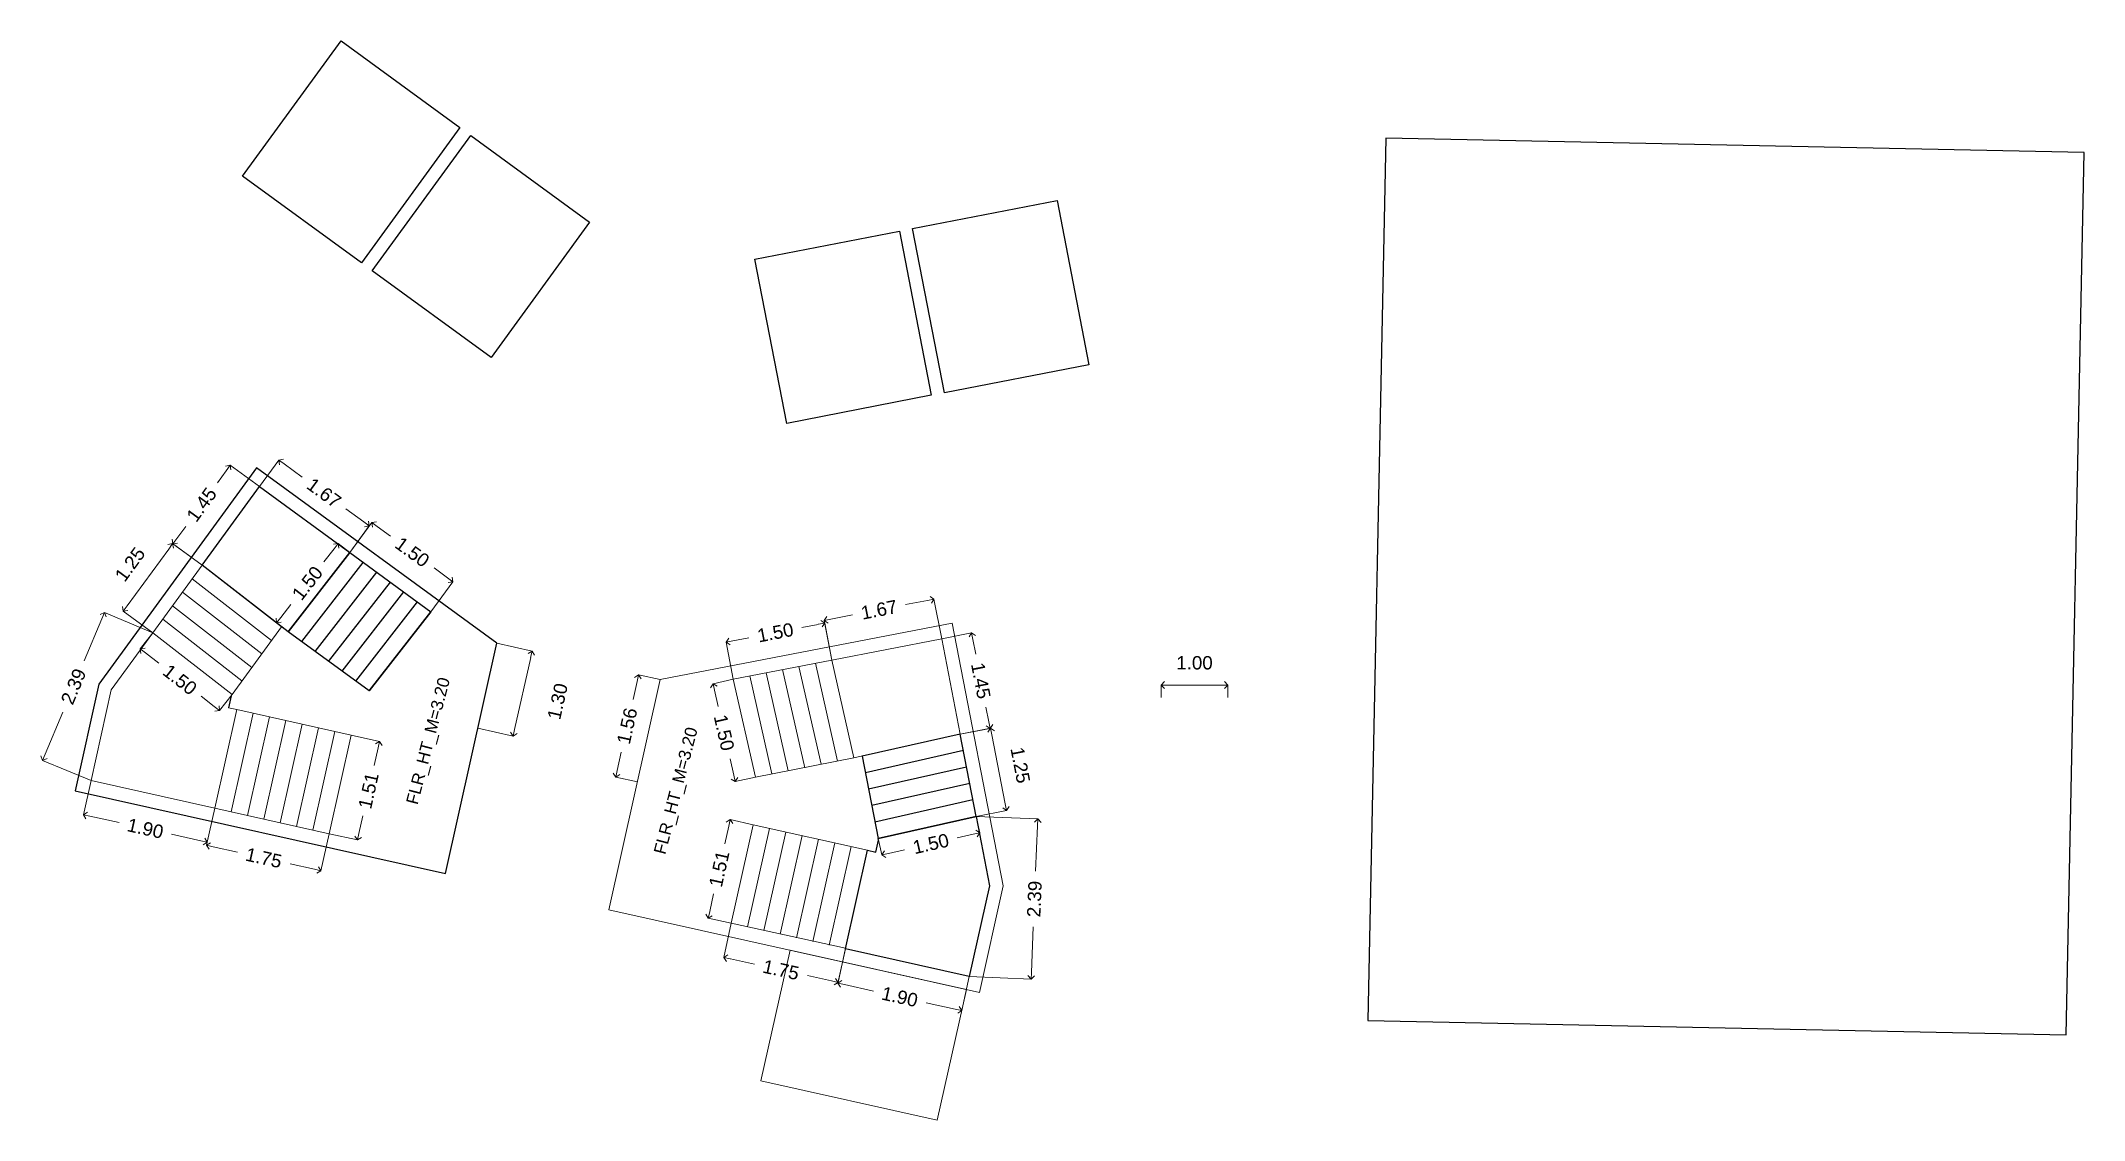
# Model space of a CAD drawing. Header units: metres. Extents: x 0 to 2611, y 0 to 3637.
# Drawn here: x 2303.03 to 2333.57, y 3321.41 to 3337.53 of the extents above; entities that cross this region are included whole.
import ezdxf

# ---------------------------------------------------------------- set-up
doc = ezdxf.new("R2010")
doc.units = ezdxf.units.M
doc.header["$LTSCALE"] = 0.1
doc.linetypes.add('CONTINULUS', pattern=[0])
for name, color, linetype, lineweight in [('BLK_1_FLR_1_EXIT_WIDTH_DOOR', 7, 'Continuous', 0), ('BLK_1_FLR_1_LIFT_5', 1, 'Continuous', 0), ('BLK_1_FLR_1_STAIR_1_FLIGHT_1', 7, 'Continuous', 0), ('BLK_1_FLR_1_STAIR_1_FLIGHT_2', 7, 'Continuous', 0), ('BLK_1_FLR_1_STAIR_1_LANDING_1', 7, 'Continuous', 0), ('BLK_1_FLR_1_STAIR_2', 7, 'Continuous', 0), ('BLK_1_FLR_1_STAIR_2_FLIGHT_2', 7, 'Continuous', 0), ('BLK_1_FLR_1_STAIR_2_LANDING_1', 7, 'Continuous', 0), ('PLAN', 7, 'Continuous', 40)]:
    doc.layers.add(name, color=color, linetype=linetype, lineweight=lineweight)
for name, color, linetype in [('BLK_1_FLR_1_EXIT_WIDTH_STAIR', 7, 'Continuous'), ('BLK_1_FLR_1_LIFT_1', 1, 'Continuous'), ('BLK_1_FLR_1_LIFT_2', 1, 'Continuous'), ('BLK_1_FLR_1_LIFT_3', 1, 'Continuous'), ('BLK_1_FLR_1_LIFT_4', 1, 'Continuous'), ('BLK_1_FLR_1_STAIR_1', 7, 'Continuous'), ('BLK_1_FLR_1_STAIR_1_FLIGHT_3', 7, 'Continuous'), ('BLK_1_FLR_1_STAIR_1_LANDING_2', 7, 'Continuous'), ('BLK_1_FLR_1_STAIR_2_FLIGHT_3', 7, 'Continuous'), ('BLK_1_FLR_1_STAIR_2_LANDING_2', 7, 'Continuous'), ('BLK_1_FLR_1_UNITFA', 7, 'Continuous'), ('Stairs', 218, 'Continuous')]:
    doc.layers.add(name, color=color, linetype=linetype)
doc.layers.add('BLK_1_FLR_1_STAIR_2_FLIGHT_1', color=7, linetype='Continuous', lineweight=0, true_color=0xffffff)
doc.styles.add('Arial', font='arial.ttf', dxfattribs={"height": 0.2})
doc.styles.get("Standard").update_dxf_attribs({"font": 'arial.ttf'})
doc.dimstyles.new('Standard$0', dxfattribs={"dimtxt": 0.2, "dimasz": 0.1, "dimexe": 0, "dimexo": 0, "dimgap": 0.1525, "dimtad": 0, "dimzin": 3, "dimdsep": 46, "dimtxsty": 'Arial', "dimblk": 'OPEN90', "dimcen": 0.09, "dimclrd": 8, "dimclre": 8, "dimclrt": 7, "dimadec": 0, "dimazin": 0, "dimtfac": 1, "dimtofl": 0, "dimtmove": 2, "dimatfit": 2, "dimfxl": 1, "dimtolj": 1, "dimtzin": 0, "dimlwd": 9, "dimlwe": 9, "dimarcsym": 0})

msp = doc.modelspace()

# ---------------------------------------------------------------- texts
at = {"layer": 'BLK_1_FLR_1_STAIR_1', "insert": (2308.484, 3326.155, -0.081), "char_height": 0.18103, "width": 1.93651, "attachment_point": 1, "rotation": 75.5092}
msp.add_mtext('FLR_HT_M=3.20', dxfattribs=at)
at = {"layer": 'BLK_1_FLR_1_STAIR_2', "insert": (2312.186, 3325.411, -0.081), "char_height": 0.18103, "width": 1.93651, "attachment_point": 1, "rotation": 75.5092}
msp.add_mtext('FLR_HT_M=3.20', dxfattribs=at)

# ---------------------------------------------------------------- blocks, each defined once
blk = doc.blocks.new('_Open90')
at = {"layer": 'PLAN', "color": 0, "lineweight": -2}
for p, q in [((0, 0), (-1, 0)), ((-0.5, 0.5), (0, 0)), ((0, 0), (-0.5, -0.5))]:
    blk.add_line(p, q, dxfattribs=at)
blk = doc.blocks.new('*D176')
at = {"layer": 'BLK_1_FLR_1_STAIR_1_FLIGHT_1', "color": 8, "lineweight": 9, "transparency": 16777216}
for p, q in [((2305.63, 3326.068), (2305.507, 3325.515)), ((2307.338, 3325.687), (2307.215, 3325.134)), ((2305.604, 3325.493), (2305.967, 3325.413)), ((2307.117, 3325.156), (2306.754, 3325.237))]:
    blk.add_line(p, q, dxfattribs=at)
at = {"layer": 'Defpoints', "color": 0, "transparency": 16777216}
for p in [(2305.63, 3326.068, 0), (2307.338, 3325.687, 0), (2305.507, 3325.515)]:
    blk.add_point(p, dxfattribs=at)
at = {"layer": 'BLK_1_FLR_1_STAIR_1_FLIGHT_1', "color": 8, "lineweight": 9, "transparency": 16777216, "xscale": 0.1, "yscale": 0.1, "zscale": 0.1}
for p, rotation in [((2305.507, 3325.515), 167.4334809389149), ((2307.215, 3325.134), 347.433480938915)]:
    blk.add_blockref('_Open90', p, dxfattribs=dict(at, rotation=rotation))
at = {"layer": 'BLK_1_FLR_1_STAIR_1_FLIGHT_1', "color": 7, "transparency": 16777216, "insert": (2306.361, 3325.325), "char_height": 0.2, "attachment_point": 5, "rotation": 347.4335, "style": 'Arial'}
blk.add_mtext('\\A1;1.75', dxfattribs=at)
blk = doc.blocks.new('*D177')
at = {"layer": 'BLK_1_FLR_1_STAIR_1_FLIGHT_1', "color": 8, "lineweight": 9, "transparency": 16777216}
for p, q in [((2307.666, 3327.16), (2308.091, 3327.066)), ((2308.069, 3326.968), (2308.01, 3326.704)), ((2307.784, 3325.69), (2307.843, 3325.955)), ((2307.338, 3325.687), (2307.762, 3325.593))]:
    blk.add_line(p, q, dxfattribs=at)
at = {"layer": 'Defpoints', "color": 0, "transparency": 16777216}
for p in [(2307.666, 3327.16, 0), (2307.338, 3325.687, 0), (2307.762, 3325.593)]:
    blk.add_point(p, dxfattribs=at)
at = {"layer": 'BLK_1_FLR_1_STAIR_1_FLIGHT_1', "color": 8, "lineweight": 9, "transparency": 16777216, "xscale": 0.1, "yscale": 0.1, "zscale": 0.1}
for p, rotation in [((2308.091, 3327.066), 77.433480938927), ((2307.762, 3325.593), 257.433480938927)]:
    blk.add_blockref('_Open90', p, dxfattribs=dict(at, rotation=rotation))
at = {"layer": 'BLK_1_FLR_1_STAIR_1_FLIGHT_1', "color": 7, "transparency": 16777216, "insert": (2307.927, 3326.329), "char_height": 0.2, "attachment_point": 5, "rotation": 77.4335, "style": 'Arial'}
blk.add_mtext('\\A1;1.51', dxfattribs=at)
blk = doc.blocks.new('*D178')
at = {"layer": 'BLK_1_FLR_1_STAIR_1_FLIGHT_2', "color": 8, "lineweight": 9, "transparency": 16777216}
for p, q in [((2304.94, 3329.941), (2304.32, 3329.093)), ((2305.44, 3329.699), (2304.999, 3330.022)), ((2304.702, 3328.689), (2304.261, 3329.012))]:
    blk.add_line(p, q, dxfattribs=at)
at = {"layer": 'Defpoints', "color": 0, "transparency": 16777216}
for p in [(2305.44, 3329.699, 0), (2304.261, 3329.012), (2304.702, 3328.689, 0)]:
    blk.add_point(p, dxfattribs=at)
at = {"layer": 'BLK_1_FLR_1_STAIR_1_FLIGHT_2', "color": 8, "lineweight": 9, "transparency": 16777216, "xscale": 0.1, "yscale": 0.1, "zscale": 0.1}
for p, rotation in [((2304.999, 3330.022), 53.83986176624695), ((2304.261, 3329.012), 233.839861766247)]:
    blk.add_blockref('_Open90', p, dxfattribs=dict(at, rotation=rotation))
at = {"layer": 'BLK_1_FLR_1_STAIR_1_FLIGHT_2', "color": 7, "transparency": 16777216, "insert": (2304.363, 3329.712), "char_height": 0.2, "attachment_point": 5, "rotation": 53.8399, "style": 'Arial'}
blk.add_mtext('\\A1;1.25', dxfattribs=at)
blk = doc.blocks.new('*D179')
at = {"layer": 'BLK_1_FLR_1_STAIR_1_FLIGHT_2', "color": 8, "lineweight": 9, "transparency": 16777216}
for p, q in [((2304.702, 3328.689), (2304.516, 3328.449)), ((2304.595, 3328.388), (2304.791, 3328.236)), ((2305.622, 3327.589), (2305.426, 3327.741)), ((2305.887, 3327.767), (2305.701, 3327.528))]:
    blk.add_line(p, q, dxfattribs=at)
at = {"layer": 'Defpoints', "color": 0, "transparency": 16777216}
for p in [(2304.702, 3328.689, 0), (2304.516, 3328.449), (2305.887, 3327.767, 0)]:
    blk.add_point(p, dxfattribs=at)
at = {"layer": 'BLK_1_FLR_1_STAIR_1_FLIGHT_2', "color": 8, "lineweight": 9, "transparency": 16777216, "xscale": 0.1, "yscale": 0.1, "zscale": 0.1}
for p, rotation in [((2304.516, 3328.449), 142.1209334494961), ((2305.701, 3327.528), 322.1209334494961)]:
    blk.add_blockref('_Open90', p, dxfattribs=dict(at, rotation=rotation))
at = {"layer": 'BLK_1_FLR_1_STAIR_1_FLIGHT_2', "color": 7, "transparency": 16777216, "insert": (2305.108, 3327.988), "char_height": 0.2, "attachment_point": 5, "rotation": 322.1209, "style": 'Arial'}
blk.add_mtext('\\A1;1.50', dxfattribs=at)
blk = doc.blocks.new('*D180')
at = {"layer": 'BLK_1_FLR_1_STAIR_1_FLIGHT_3', "color": 8, "lineweight": 9, "transparency": 16777216}
for p, q in [((2307.413, 3329.944), (2307.261, 3329.748)), ((2307.647, 3329.888), (2307.474, 3330.023)), ((2306.614, 3328.917), (2306.766, 3329.113)), ((2306.726, 3328.704), (2306.553, 3328.838))]:
    blk.add_line(p, q, dxfattribs=at)
at = {"layer": 'Defpoints', "color": 0, "transparency": 16777216}
for p in [(2307.647, 3329.888, 0), (2306.553, 3328.838), (2306.726, 3328.704, 0)]:
    blk.add_point(p, dxfattribs=at)
at = {"layer": 'BLK_1_FLR_1_STAIR_1_FLIGHT_3', "color": 8, "lineweight": 9, "transparency": 16777216, "xscale": 0.1, "yscale": 0.1, "zscale": 0.1}
for p, rotation in [((2307.474, 3330.023), 52.12093344952986), ((2306.553, 3328.838), 232.1209334495299)]:
    blk.add_blockref('_Open90', p, dxfattribs=dict(at, rotation=rotation))
at = {"layer": 'BLK_1_FLR_1_STAIR_1_FLIGHT_3', "color": 7, "transparency": 16777216, "insert": (2307.014, 3329.431), "char_height": 0.2, "attachment_point": 5, "rotation": 52.1209, "style": 'Arial'}
blk.add_mtext('\\A1;1.50', dxfattribs=at)
blk = doc.blocks.new('*D181')
at = {"layer": 'BLK_1_FLR_1_STAIR_1_FLIGHT_3', "color": 8, "lineweight": 9, "transparency": 16777216}
for p, q in [((2307.647, 3329.888), (2307.975, 3330.337)), ((2308.055, 3330.278), (2308.256, 3330.132)), ((2309.106, 3329.512), (2308.906, 3329.658)), ((2308.86, 3329.004), (2309.187, 3329.453))]:
    blk.add_line(p, q, dxfattribs=at)
at = {"layer": 'Defpoints', "color": 0, "transparency": 16777216}
for p in [(2307.975, 3330.337), (2307.647, 3329.888, 0), (2308.86, 3329.004, 0)]:
    blk.add_point(p, dxfattribs=at)
at = {"layer": 'BLK_1_FLR_1_STAIR_1_FLIGHT_3', "color": 8, "lineweight": 9, "transparency": 16777216, "xscale": 0.1, "yscale": 0.1, "zscale": 0.1}
for p, rotation in [((2307.975, 3330.337), 143.8989487530134), ((2309.187, 3329.453), 323.8989487530135)]:
    blk.add_blockref('_Open90', p, dxfattribs=dict(at, rotation=rotation))
at = {"layer": 'BLK_1_FLR_1_STAIR_1_FLIGHT_3', "color": 7, "transparency": 16777216, "insert": (2308.581, 3329.895), "char_height": 0.2, "attachment_point": 5, "rotation": 323.8989, "style": 'Arial'}
blk.add_mtext('\\A1;1.50', dxfattribs=at)
blk = doc.blocks.new('*D182')
at = {"layer": 'BLK_1_FLR_1_STAIR_1_LANDING_1', "color": 8, "lineweight": 9, "transparency": 16777216}
for p, q in [((2303.779, 3326.481), (2303.665, 3325.971)), ((2303.763, 3325.95), (2304.198, 3325.853)), ((2305.63, 3326.068), (2305.516, 3325.559)), ((2305.419, 3325.581), (2304.984, 3325.678))]:
    blk.add_line(p, q, dxfattribs=at)
at = {"layer": 'Defpoints', "color": 0, "transparency": 16777216}
for p in [(2303.779, 3326.481, 0), (2303.665, 3325.971), (2305.63, 3326.068, 0)]:
    blk.add_point(p, dxfattribs=at)
at = {"layer": 'BLK_1_FLR_1_STAIR_1_LANDING_1', "color": 8, "lineweight": 9, "transparency": 16777216, "xscale": 0.1, "yscale": 0.1, "zscale": 0.1}
for p, rotation in [((2303.665, 3325.971), 167.4334809388896), ((2305.516, 3325.559), 347.4334809388896)]:
    blk.add_blockref('_Open90', p, dxfattribs=dict(at, rotation=rotation))
at = {"layer": 'BLK_1_FLR_1_STAIR_1_LANDING_1', "color": 7, "transparency": 16777216, "insert": (2304.591, 3325.765), "char_height": 0.2, "attachment_point": 5, "rotation": 347.4335, "style": 'Arial'}
blk.add_mtext('\\A1;1.90', dxfattribs=at)
blk = doc.blocks.new('*D183')
at = {"layer": 'BLK_1_FLR_1_STAIR_1_LANDING_1', "color": 8, "lineweight": 9, "transparency": 16777216}
for p, q in [((2304.702, 3328.689), (2303.98, 3328.991)), ((2303.941, 3328.899), (2303.678, 3328.269)), ((2303.095, 3326.875), (2303.358, 3327.505)), ((2303.779, 3326.481), (2303.056, 3326.783))]:
    blk.add_line(p, q, dxfattribs=at)
at = {"layer": 'Defpoints', "color": 0, "transparency": 16777216}
for p in [(2303.98, 3328.991), (2304.702, 3328.689), (2303.779, 3326.481, 0)]:
    blk.add_point(p, dxfattribs=at)
at = {"layer": 'BLK_1_FLR_1_STAIR_1_LANDING_1', "color": 8, "lineweight": 9, "transparency": 16777216, "xscale": 0.1, "yscale": 0.1, "zscale": 0.1}
for p, rotation in [((2303.98, 3328.991), 67.30747898025356), ((2303.056, 3326.783), 247.3074789802536)]:
    blk.add_blockref('_Open90', p, dxfattribs=dict(at, rotation=rotation))
at = {"layer": 'BLK_1_FLR_1_STAIR_1_LANDING_1', "color": 7, "transparency": 16777216, "insert": (2303.518, 3327.887), "char_height": 0.2, "attachment_point": 5, "rotation": 67.3075, "style": 'Arial'}
blk.add_mtext('\\A1;2.39', dxfattribs=at)
blk = doc.blocks.new('*D184')
at = {"layer": 'BLK_1_FLR_1_STAIR_1_LANDING_2', "color": 8, "lineweight": 9, "transparency": 16777216}
for p, q in [((2305.801, 3331.111), (2305.669, 3330.931)), ((2306.296, 3330.874), (2305.859, 3331.192)), ((2305.063, 3330.098), (2305.194, 3330.278)), ((2305.44, 3329.699), (2305.004, 3330.017))]:
    blk.add_line(p, q, dxfattribs=at)
at = {"layer": 'Defpoints', "color": 0, "transparency": 16777216}
for p in [(2306.296, 3330.874, 0), (2305.004, 3330.017), (2305.44, 3329.699, 0)]:
    blk.add_point(p, dxfattribs=at)
at = {"layer": 'BLK_1_FLR_1_STAIR_1_LANDING_2', "color": 8, "lineweight": 9, "transparency": 16777216, "xscale": 0.1, "yscale": 0.1, "zscale": 0.1}
for p, rotation in [((2305.859, 3331.192), 53.93110728678209), ((2305.004, 3330.017), 233.9311072867821)]:
    blk.add_blockref('_Open90', p, dxfattribs=dict(at, rotation=rotation))
at = {"layer": 'BLK_1_FLR_1_STAIR_1_LANDING_2', "color": 7, "transparency": 16777216, "insert": (2305.432, 3330.604), "char_height": 0.2, "attachment_point": 5, "rotation": 53.9311, "style": 'Arial'}
blk.add_mtext('\\A1;1.45', dxfattribs=at)
blk = doc.blocks.new('*D185')
at = {"layer": 'BLK_1_FLR_1_STAIR_1_LANDING_2', "color": 8, "lineweight": 9, "transparency": 16777216}
for p, q in [((2306.296, 3330.874), (2306.586, 3331.271)), ((2306.667, 3331.212), (2306.936, 3331.016)), ((2307.856, 3330.345), (2307.587, 3330.541)), ((2307.647, 3329.888), (2307.937, 3330.286))]:
    blk.add_line(p, q, dxfattribs=at)
at = {"layer": 'Defpoints', "color": 0, "transparency": 16777216}
for p in [(2306.586, 3331.271), (2306.296, 3330.874, 0), (2307.647, 3329.888, 0)]:
    blk.add_point(p, dxfattribs=at)
at = {"layer": 'BLK_1_FLR_1_STAIR_1_LANDING_2', "color": 8, "lineweight": 9, "transparency": 16777216, "xscale": 0.1, "yscale": 0.1, "zscale": 0.1}
for p, rotation in [((2306.586, 3331.271), 143.8989487529582), ((2307.937, 3330.286), 323.8989487529583)]:
    blk.add_blockref('_Open90', p, dxfattribs=dict(at, rotation=rotation))
at = {"layer": 'BLK_1_FLR_1_STAIR_1_LANDING_2', "color": 7, "transparency": 16777216, "insert": (2307.261, 3330.779), "char_height": 0.2, "attachment_point": 5, "rotation": 323.8989, "style": 'Arial'}
blk.add_mtext('\\A1;1.67', dxfattribs=at)
blk = doc.blocks.new('*D186')
at = {"layer": 'BLK_1_FLR_1_STAIR_2_FLIGHT_2', "color": 8, "lineweight": 9, "transparency": 16777216}
for p, q in [((2314.647, 3328.815), (2314.403, 3328.768)), ((2314.852, 3328.282), (2314.745, 3328.835)), ((2313.379, 3327.997), (2313.272, 3328.549)), ((2313.37, 3328.568), (2313.613, 3328.615))]:
    blk.add_line(p, q, dxfattribs=at)
at = {"layer": 'Defpoints', "color": 0, "transparency": 16777216}
for p in [(2313.272, 3328.549), (2314.852, 3328.282, 0), (2313.379, 3327.997, 0)]:
    blk.add_point(p, dxfattribs=at)
at = {"layer": 'BLK_1_FLR_1_STAIR_2_FLIGHT_2', "color": 8, "lineweight": 9, "transparency": 16777216, "xscale": 0.1, "yscale": 0.1, "zscale": 0.1}
for p, rotation in [((2314.745, 3328.835), 10.96801312478629), ((2313.272, 3328.549), 190.9680131247863)]:
    blk.add_blockref('_Open90', p, dxfattribs=dict(at, rotation=rotation))
at = {"layer": 'BLK_1_FLR_1_STAIR_2_FLIGHT_2', "color": 7, "transparency": 16777216, "insert": (2314.008, 3328.692), "char_height": 0.2, "attachment_point": 5, "rotation": 10.968, "style": 'Arial'}
blk.add_mtext('\\A1;1.50', dxfattribs=at)
blk = doc.blocks.new('*D137')
at = {"layer": 'BLK_1_FLR_1_STAIR_2_FLIGHT_2', "color": 8, "lineweight": 9, "transparency": 16777216}
for p, q in [((2313.379, 3327.997), (2313.076, 3327.928)), ((2313.098, 3327.831), (2313.153, 3327.589)), ((2313.385, 3326.562), (2313.33, 3326.804)), ((2313.71, 3326.533), (2313.407, 3326.465))]:
    blk.add_line(p, q, dxfattribs=at)
at = {"layer": 'Defpoints', "color": 0, "transparency": 16777216}
for p in [(2313.379, 3327.997, 0), (2313.71, 3326.533, 0), (2313.407, 3326.465)]:
    blk.add_point(p, dxfattribs=at)
at = {"layer": 'BLK_1_FLR_1_STAIR_2_FLIGHT_2', "color": 8, "lineweight": 9, "transparency": 16777216, "xscale": 0.1, "yscale": 0.1, "zscale": 0.1}
for p, rotation in [((2313.076, 3327.928), 102.74602842825), ((2313.407, 3326.465), 282.7460284282501)]:
    blk.add_blockref('_Open90', p, dxfattribs=dict(at, rotation=rotation))
at = {"layer": 'BLK_1_FLR_1_STAIR_2_FLIGHT_2', "color": 7, "transparency": 16777216, "insert": (2313.241, 3327.197), "char_height": 0.2, "attachment_point": 5, "rotation": 282.746, "style": 'Arial'}
blk.add_mtext('\\A1;1.50', dxfattribs=at)
blk = doc.blocks.new('*D138')
at = {"layer": 'BLK_1_FLR_1_STAIR_2_FLIGHT_1', "color": 8, "lineweight": 9, "transparency": 16777216}
for p, q in [((2313.348, 3324.348), (2313.237, 3323.837)), ((2313.335, 3323.816), (2313.698, 3323.737)), ((2315.058, 3323.976), (2314.947, 3323.466)), ((2314.849, 3323.487), (2314.486, 3323.566))]:
    blk.add_line(p, q, dxfattribs=at)
at = {"layer": 'Defpoints', "color": 0, "transparency": 16777216}
for p in [(2313.348, 3324.348, 0), (2313.237, 3323.837), (2315.058, 3323.976, 0)]:
    blk.add_point(p, dxfattribs=at)
at = {"layer": 'BLK_1_FLR_1_STAIR_2_FLIGHT_1', "color": 8, "lineweight": 9, "transparency": 16777216, "xscale": 0.1, "yscale": 0.1, "zscale": 0.1}
for p, rotation in [((2313.237, 3323.837), 167.739522295096), ((2314.947, 3323.466), 347.7395222950962)]:
    blk.add_blockref('_Open90', p, dxfattribs=dict(at, rotation=rotation))
at = {"layer": 'BLK_1_FLR_1_STAIR_2_FLIGHT_1', "color": 7, "transparency": 16777216, "insert": (2314.092, 3323.652), "char_height": 0.2, "attachment_point": 5, "rotation": 347.7395, "style": 'Arial'}
blk.add_mtext('\\A1;1.75', dxfattribs=at)
blk = doc.blocks.new('*D139')
at = {"layer": 'BLK_1_FLR_1_STAIR_2_FLIGHT_1', "color": 8, "lineweight": 9, "transparency": 16777216}
for p, q in [((2313.676, 3325.821), (2313.333, 3325.897)), ((2313.311, 3325.8), (2313.252, 3325.535)), ((2313.026, 3324.522), (2313.085, 3324.786)), ((2313.348, 3324.348), (2313.005, 3324.424))]:
    blk.add_line(p, q, dxfattribs=at)
at = {"layer": 'Defpoints', "color": 0, "transparency": 16777216}
for p in [(2313.676, 3325.821, 0), (2313.005, 3324.424), (2313.348, 3324.348, 0)]:
    blk.add_point(p, dxfattribs=at)
at = {"layer": 'BLK_1_FLR_1_STAIR_2_FLIGHT_1', "color": 8, "lineweight": 9, "transparency": 16777216, "xscale": 0.1, "yscale": 0.1, "zscale": 0.1}
for p, rotation in [((2313.333, 3325.897), 77.43348093890452), ((2313.005, 3324.424), 257.4334809389045)]:
    blk.add_blockref('_Open90', p, dxfattribs=dict(at, rotation=rotation))
at = {"layer": 'BLK_1_FLR_1_STAIR_2_FLIGHT_1', "color": 7, "transparency": 16777216, "insert": (2313.169, 3325.161), "char_height": 0.2, "attachment_point": 5, "rotation": 77.4335, "style": 'Arial'}
blk.add_mtext('\\A1;1.51', dxfattribs=at)
blk = doc.blocks.new('*D140')
at = {"layer": 'BLK_1_FLR_1_STAIR_2_LANDING_2', "color": 8, "lineweight": 9, "transparency": 16777216}
for p, q in [((2315.056, 3323.967), (2314.942, 3323.455)), ((2315.039, 3323.433), (2315.474, 3323.336)), ((2316.907, 3323.554), (2316.793, 3323.043)), ((2316.695, 3323.064), (2316.26, 3323.161))]:
    blk.add_line(p, q, dxfattribs=at)
at = {"layer": 'Defpoints', "color": 0, "transparency": 16777216}
for p in [(2315.056, 3323.967, 0), (2314.942, 3323.455), (2316.907, 3323.554, 0)]:
    blk.add_point(p, dxfattribs=at)
at = {"layer": 'BLK_1_FLR_1_STAIR_2_LANDING_2', "color": 8, "lineweight": 9, "transparency": 16777216, "xscale": 0.1, "yscale": 0.1, "zscale": 0.1}
for p, rotation in [((2314.942, 3323.455), 167.4334809389224), ((2316.793, 3323.043), 347.4334809389223)]:
    blk.add_blockref('_Open90', p, dxfattribs=dict(at, rotation=rotation))
at = {"layer": 'BLK_1_FLR_1_STAIR_2_LANDING_2', "color": 7, "transparency": 16777216, "insert": (2315.867, 3323.249), "char_height": 0.2, "attachment_point": 5, "rotation": 347.4335, "style": 'Arial'}
blk.add_mtext('\\A1;1.90', dxfattribs=at)
blk = doc.blocks.new('*D141')
at = {"layer": 'BLK_1_FLR_1_STAIR_2_LANDING_2', "color": 8, "lineweight": 9, "transparency": 16777216}
for p, q in [((2317.009, 3325.946), (2317.932, 3325.907)), ((2317.927, 3325.807), (2317.898, 3325.125)), ((2317.834, 3323.615), (2317.863, 3324.297)), ((2316.907, 3323.554), (2317.83, 3323.515))]:
    blk.add_line(p, q, dxfattribs=at)
at = {"layer": 'Defpoints', "color": 0, "transparency": 16777216}
for p in [(2317.009, 3325.946, 0), (2317.932, 3325.907), (2316.907, 3323.554, 0)]:
    blk.add_point(p, dxfattribs=at)
at = {"layer": 'BLK_1_FLR_1_STAIR_2_LANDING_2', "color": 8, "lineweight": 9, "transparency": 16777216, "xscale": 0.1, "yscale": 0.1, "zscale": 0.1}
for p, rotation in [((2317.932, 3325.907), 87.5594828975722), ((2317.83, 3323.515), 267.5594828975722)]:
    blk.add_blockref('_Open90', p, dxfattribs=dict(at, rotation=rotation))
at = {"layer": 'BLK_1_FLR_1_STAIR_2_LANDING_2', "color": 7, "transparency": 16777216, "insert": (2317.881, 3324.711), "char_height": 0.2, "attachment_point": 5, "rotation": 87.5595, "style": 'Arial'}
blk.add_mtext('\\A1;2.39', dxfattribs=at)
blk = doc.blocks.new('*D142')
at = {"layer": 'BLK_1_FLR_1_STAIR_2_FLIGHT_3', "color": 8, "lineweight": 9, "transparency": 16777216}
for p, q in [((2316.769, 3327.174), (2317.225, 3327.262)), ((2317.244, 3327.164), (2317.445, 3326.133)), ((2317.009, 3325.946), (2317.464, 3326.035))]:
    blk.add_line(p, q, dxfattribs=at)
at = {"layer": 'Defpoints', "color": 0, "transparency": 16777216}
for p in [(2316.769, 3327.174, 0), (2317.009, 3325.946, 0), (2317.464, 3326.035)]:
    blk.add_point(p, dxfattribs=at)
at = {"layer": 'BLK_1_FLR_1_STAIR_2_FLIGHT_3', "color": 8, "lineweight": 9, "transparency": 16777216, "xscale": 0.1, "yscale": 0.1, "zscale": 0.1}
for p, rotation in [((2317.225, 3327.262), 101.0271001115691), ((2317.464, 3326.035), 281.0271001115692)]:
    blk.add_blockref('_Open90', p, dxfattribs=dict(at, rotation=rotation))
at = {"layer": 'BLK_1_FLR_1_STAIR_2_FLIGHT_3', "color": 7, "transparency": 16777216, "insert": (2317.669, 3326.712), "char_height": 0.2, "attachment_point": 5, "rotation": 281.0271, "style": 'Arial'}
blk.add_mtext('\\A1;1.25', dxfattribs=at)
blk = doc.blocks.new('*D143')
at = {"layer": 'BLK_1_FLR_1_STAIR_2_FLIGHT_3', "color": 8, "lineweight": 9, "transparency": 16777216}
for p, q in [((2317.009, 3325.946), (2317.064, 3325.701)), ((2315.544, 3325.615), (2315.6, 3325.37)), ((2316.966, 3325.679), (2316.724, 3325.624)), ((2315.697, 3325.392), (2315.939, 3325.447))]:
    blk.add_line(p, q, dxfattribs=at)
at = {"layer": 'Defpoints', "color": 0, "transparency": 16777216}
for p in [(2317.009, 3325.946, 0), (2315.544, 3325.615, 0), (2315.6, 3325.37)]:
    blk.add_point(p, dxfattribs=at)
at = {"layer": 'BLK_1_FLR_1_STAIR_2_FLIGHT_3', "color": 8, "lineweight": 9, "transparency": 16777216, "xscale": 0.1, "yscale": 0.1, "zscale": 0.1}
for p, rotation in [((2317.064, 3325.701), 12.74602842831639), ((2315.6, 3325.37), 192.7460284283164)]:
    blk.add_blockref('_Open90', p, dxfattribs=dict(at, rotation=rotation))
at = {"layer": 'BLK_1_FLR_1_STAIR_2_FLIGHT_3', "color": 7, "transparency": 16777216, "insert": (2316.332, 3325.536), "char_height": 0.2, "attachment_point": 5, "rotation": 12.746, "style": 'Arial'}
blk.add_mtext('\\A1;1.50', dxfattribs=at)
blk = doc.blocks.new('*D144')
at = {"layer": 'BLK_1_FLR_1_STAIR_2_LANDING_1', "color": 8, "lineweight": 9, "transparency": 16777216}
for p, q in [((2314.836, 3328.893), (2315.163, 3328.956)), ((2316.281, 3329.173), (2315.954, 3329.11)), ((2316.494, 3328.601), (2316.379, 3329.192)), ((2314.852, 3328.282), (2314.737, 3328.874))]:
    blk.add_line(p, q, dxfattribs=at)
at = {"layer": 'Defpoints', "color": 0, "transparency": 16777216}
for p in [(2314.737, 3328.874), (2316.494, 3328.601, 0), (2314.852, 3328.282, 0)]:
    blk.add_point(p, dxfattribs=at)
at = {"layer": 'BLK_1_FLR_1_STAIR_2_LANDING_1', "color": 8, "lineweight": 9, "transparency": 16777216, "xscale": 0.1, "yscale": 0.1, "zscale": 0.1}
for p, rotation in [((2316.379, 3329.192), 10.96464420234255), ((2314.737, 3328.874), 190.9646442023426)]:
    blk.add_blockref('_Open90', p, dxfattribs=dict(at, rotation=rotation))
at = {"layer": 'BLK_1_FLR_1_STAIR_2_LANDING_1', "color": 7, "transparency": 16777216, "insert": (2315.558, 3329.033), "char_height": 0.2, "attachment_point": 5, "rotation": 10.9646, "style": 'Arial'}
blk.add_mtext('\\A1;1.67', dxfattribs=at)
blk = doc.blocks.new('*D145')
at = {"layer": 'BLK_1_FLR_1_STAIR_2_LANDING_1', "color": 8, "lineweight": 9, "transparency": 16777216}
for p, q in [((2316.494, 3328.601), (2316.942, 3328.687)), ((2316.961, 3328.589), (2317.003, 3328.37)), ((2317.198, 3327.358), (2317.156, 3327.577)), ((2316.769, 3327.174), (2317.217, 3327.26))]:
    blk.add_line(p, q, dxfattribs=at)
at = {"layer": 'Defpoints', "color": 0, "transparency": 16777216}
for p in [(2316.494, 3328.601, 0), (2316.769, 3327.174, 0), (2317.217, 3327.26)]:
    blk.add_point(p, dxfattribs=at)
at = {"layer": 'BLK_1_FLR_1_STAIR_2_LANDING_1', "color": 8, "lineweight": 9, "transparency": 16777216, "xscale": 0.1, "yscale": 0.1, "zscale": 0.1}
for p, rotation in [((2316.942, 3328.687), 100.9363162475503), ((2317.217, 3327.26), 280.9363162475504)]:
    blk.add_blockref('_Open90', p, dxfattribs=dict(at, rotation=rotation))
at = {"layer": 'BLK_1_FLR_1_STAIR_2_LANDING_1', "color": 7, "transparency": 16777216, "insert": (2317.079, 3327.974), "char_height": 0.2, "attachment_point": 5, "rotation": 280.9363, "style": 'Arial'}
blk.add_mtext('\\A1;1.45', dxfattribs=at)
blk = doc.blocks.new('*D377')
at = {"layer": 'BLK_1_FLR_1_EXIT_WIDTH_STAIR', "color": 8, "linetype": 'CONTINULUS', "lineweight": 9, "ltscale": 0.05, "transparency": 16777216}
for p, q in [((2309.845, 3328.533), (2310.372, 3328.416)), ((2310.111, 3327.242), (2310.351, 3328.318)), ((2309.562, 3327.262), (2310.089, 3327.145))]:
    blk.add_line(p, q, dxfattribs=at)
at = {"layer": 'Defpoints', "color": 0, "linetype": 'CONTINULUS', "ltscale": 0.05, "transparency": 16777216}
for p in [(2309.845, 3328.533), (2310.372, 3328.416), (2309.562, 3327.262)]:
    blk.add_point(p, dxfattribs=at)
at = {"layer": 'BLK_1_FLR_1_EXIT_WIDTH_STAIR', "color": 8, "linetype": 'CONTINULUS', "lineweight": 9, "ltscale": 0.05, "transparency": 16777216, "xscale": 0.1, "yscale": 0.1, "zscale": 0.1}
for p, rotation in [((2310.372, 3328.416), 77.43348093889975), ((2310.089, 3327.145), 257.4334809388997)]:
    blk.add_blockref('_Open90', p, dxfattribs=dict(at, rotation=rotation))
at = {"layer": 'BLK_1_FLR_1_EXIT_WIDTH_STAIR', "color": 7, "linetype": 'CONTINULUS', "ltscale": 0.05, "transparency": 16777216, "insert": (2310.753, 3327.664), "char_height": 0.2, "attachment_point": 5, "rotation": 77.4335, "style": 'Arial'}
blk.add_mtext('\\A1;1.30', dxfattribs=at)
blk = doc.blocks.new('*D378')
at = {"layer": 'BLK_1_FLR_1_EXIT_WIDTH_STAIR', "color": 8, "linetype": 'CONTINULUS', "lineweight": 9, "ltscale": 0.05, "transparency": 16777216}
for p, q in [((2312.286, 3327.989), (2311.963, 3328.061)), ((2311.941, 3327.963), (2311.88, 3327.69)), ((2311.644, 3326.631), (2311.705, 3326.904)), ((2311.945, 3326.462), (2311.622, 3326.534))]:
    blk.add_line(p, q, dxfattribs=at)
at = {"layer": 'Defpoints', "color": 0, "linetype": 'CONTINULUS', "ltscale": 0.05, "transparency": 16777216}
for p in [(2312.286, 3327.989), (2311.622, 3326.534), (2311.945, 3326.462)]:
    blk.add_point(p, dxfattribs=at)
at = {"layer": 'BLK_1_FLR_1_EXIT_WIDTH_STAIR', "color": 8, "linetype": 'CONTINULUS', "lineweight": 9, "ltscale": 0.05, "transparency": 16777216, "xscale": 0.1, "yscale": 0.1, "zscale": 0.1}
for p, rotation in [((2311.963, 3328.061), 77.43348093890087), ((2311.622, 3326.534), 257.4334809389009)]:
    blk.add_blockref('_Open90', p, dxfattribs=dict(at, rotation=rotation))
at = {"layer": 'BLK_1_FLR_1_EXIT_WIDTH_STAIR', "color": 7, "linetype": 'CONTINULUS', "ltscale": 0.05, "transparency": 16777216, "insert": (2311.793, 3327.297), "char_height": 0.2, "attachment_point": 5, "rotation": 77.4335, "style": 'Arial'}
blk.add_mtext('\\A1;1.56', dxfattribs=at)
blk = doc.blocks.new('*D385')
at = {"layer": 'BLK_1_FLR_1_EXIT_WIDTH_DOOR', "color": 8, "linetype": 'CONTINULUS', "lineweight": 9, "ltscale": 0.05, "transparency": 16777216}
for p, q in [((2319.773, 3327.722), (2319.773, 3327.909)), ((2319.873, 3327.909), (2320.673, 3327.909)), ((2320.773, 3327.722), (2320.773, 3327.909))]:
    blk.add_line(p, q, dxfattribs=at)
at = {"layer": 'Defpoints', "color": 0, "linetype": 'CONTINULUS', "ltscale": 0.05, "transparency": 16777216}
for p in [(2319.773, 3327.722), (2320.773, 3327.909), (2320.773, 3327.722)]:
    blk.add_point(p, dxfattribs=at)
at = {"layer": 'BLK_1_FLR_1_EXIT_WIDTH_DOOR', "color": 8, "linetype": 'CONTINULUS', "lineweight": 9, "ltscale": 0.05, "transparency": 16777216, "xscale": 0.1, "yscale": 0.1, "zscale": 0.1, "rotation": 180}
blk.add_blockref('_Open90', (2319.773, 3327.909), dxfattribs=at)
at = {"layer": 'BLK_1_FLR_1_EXIT_WIDTH_DOOR', "color": 8, "linetype": 'CONTINULUS', "lineweight": 9, "ltscale": 0.05, "transparency": 16777216, "xscale": 0.1, "yscale": 0.1, "zscale": 0.1}
blk.add_blockref('_Open90', (2320.773, 3327.909), dxfattribs=at)
at = {"layer": 'BLK_1_FLR_1_EXIT_WIDTH_DOOR', "color": 7, "linetype": 'CONTINULUS', "ltscale": 0.05, "transparency": 16777216, "insert": (2320.273, 3328.24), "char_height": 0.2, "attachment_point": 5, "style": 'Arial'}
blk.add_mtext('\\A1;1.00', dxfattribs=at)

# ---------------------------------------------------------------- dimensions: what is measured, and where the dimension line sits
at = {"layer": 'BLK_1_FLR_1_EXIT_WIDTH_DOOR', "color": 1, "linetype": 'CONTINULUS', "ltscale": 0.05}
dim = msp.add_aligned_dim(p1=(2319.773, 3327.722), p2=(2320.773, 3327.722), distance=0.187, dimstyle='Standard$0', dxfattribs=at)
dim.commit()
dim.dimension.update_dxf_attribs({"geometry": '*D385', "text_midpoint": (2320.273, 3328.24)})
at = {"layer": 'BLK_1_FLR_1_EXIT_WIDTH_STAIR', "color": 1, "linetype": 'CONTINULUS', "ltscale": 0.05}
for p1, p2, distance, picture, middle in [((2309.562, 3327.262), (2309.845, 3328.533), -0.54, '*D377', (2310.753, 3327.664)), ((2312.286, 3327.989), (2311.945, 3326.462), -0.331, '*D378', (2311.793, 3327.297))]:
    dim = msp.add_aligned_dim(p1=p1, p2=p2, distance=distance, dimstyle='Standard$0', dxfattribs=at)
    dim.commit()
    dim.dimension.update_dxf_attribs({"geometry": picture, "text_midpoint": middle})
at = {"layer": 'BLK_1_FLR_1_STAIR_1_FLIGHT_1', "color": 2}
dim = msp.add_aligned_dim(p1=(2307.666, 3327.16, 0), p2=(2307.338, 3325.687, 0), distance=0.435, dimstyle='Standard$0', dxfattribs=at)
dim.commit()
dim.dimension.update_dxf_attribs({"geometry": '*D177', "text_midpoint": (2307.927, 3326.329)})
at = {"layer": 'BLK_1_FLR_1_STAIR_1_FLIGHT_1', "color": 1}
dim = msp.add_aligned_dim(p1=(2307.338, 3325.687, 0), p2=(2305.63, 3326.068, 0), distance=0.566, dimstyle='Standard$0', dxfattribs=at)
dim.commit()
dim.dimension.update_dxf_attribs({"geometry": '*D176', "text_midpoint": (2306.361, 3325.325)})
at = {"layer": 'BLK_1_FLR_1_STAIR_1_FLIGHT_2', "color": 1}
dim = msp.add_aligned_dim(p1=(2305.44, 3329.699, 0), p2=(2304.702, 3328.689, 0), distance=-0.547, dimstyle='Standard$0', dxfattribs=at)
dim.commit()
dim.dimension.update_dxf_attribs({"geometry": '*D178', "text_midpoint": (2304.363, 3329.712)})
at = {"layer": 'BLK_1_FLR_1_STAIR_1_FLIGHT_2', "color": 2}
dim = msp.add_aligned_dim(p1=(2305.887, 3327.767, 0), p2=(2304.702, 3328.689, 0), distance=0.304, dimstyle='Standard$0', dxfattribs=at)
dim.commit()
dim.dimension.update_dxf_attribs({"geometry": '*D179', "text_midpoint": (2305.108, 3327.988)})
at = {"layer": 'BLK_1_FLR_1_STAIR_1_FLIGHT_3', "color": 1}
dim = msp.add_aligned_dim(p1=(2308.86, 3329.004, 0), p2=(2307.647, 3329.888, 0), distance=-0.555, dimstyle='Standard$0', dxfattribs=at)
dim.commit()
dim.dimension.update_dxf_attribs({"geometry": '*D181', "text_midpoint": (2308.581, 3329.895)})
at = {"layer": 'BLK_1_FLR_1_STAIR_1_FLIGHT_3', "color": 2}
dim = msp.add_aligned_dim(p1=(2307.647, 3329.888, 0), p2=(2306.726, 3328.704, 0), distance=-0.219, dimstyle='Standard$0', dxfattribs=at)
dim.commit()
dim.dimension.update_dxf_attribs({"geometry": '*D180', "text_midpoint": (2307.014, 3329.431)})
at = {"layer": 'BLK_1_FLR_1_STAIR_1_LANDING_1', "color": 2}
dim = msp.add_aligned_dim(p1=(2303.779, 3326.481, 0), p2=(2304.702, 3328.689), distance=0.783, dimstyle='Standard$0', dxfattribs=at)
dim.commit()
dim.dimension.update_dxf_attribs({"geometry": '*D183', "text_midpoint": (2303.518, 3327.887)})
at = {"layer": 'BLK_1_FLR_1_STAIR_1_LANDING_1', "color": 1}
dim = msp.add_aligned_dim(p1=(2305.63, 3326.068, 0), p2=(2303.779, 3326.481, 0), distance=0.522, dimstyle='Standard$0', dxfattribs=at)
dim.commit()
dim.dimension.update_dxf_attribs({"geometry": '*D182', "text_midpoint": (2304.591, 3325.765)})
at = {"layer": 'BLK_1_FLR_1_STAIR_1_LANDING_2', "color": 2}
dim = msp.add_aligned_dim(p1=(2306.296, 3330.874, 0), p2=(2305.44, 3329.699, 0), distance=-0.54, dimstyle='Standard$0', dxfattribs=at)
dim.commit()
dim.dimension.update_dxf_attribs({"geometry": '*D184', "text_midpoint": (2305.432, 3330.604)})
at = {"layer": 'BLK_1_FLR_1_STAIR_1_LANDING_2', "color": 1}
dim = msp.add_aligned_dim(p1=(2307.647, 3329.888, 0), p2=(2306.296, 3330.874, 0), distance=-0.492, dimstyle='Standard$0', dxfattribs=at)
dim.commit()
dim.dimension.update_dxf_attribs({"geometry": '*D185', "text_midpoint": (2307.261, 3330.779)})
at = {"layer": 'BLK_1_FLR_1_STAIR_2_FLIGHT_1', "color": 2}
dim = msp.add_aligned_dim(p1=(2313.676, 3325.821, 0), p2=(2313.348, 3324.348, 0), distance=-0.352, dimstyle='Standard$0', dxfattribs=at)
dim.commit()
dim.dimension.update_dxf_attribs({"geometry": '*D139', "text_midpoint": (2313.169, 3325.161)})
at = {"layer": 'BLK_1_FLR_1_STAIR_2_FLIGHT_1', "color": 1}
dim = msp.add_aligned_dim(p1=(2315.058, 3323.976, 0), p2=(2313.348, 3324.348, 0), distance=0.522, dimstyle='Standard$0', dxfattribs=at)
dim.commit()
dim.dimension.update_dxf_attribs({"geometry": '*D138', "text_midpoint": (2314.092, 3323.652)})
at = {"layer": 'BLK_1_FLR_1_STAIR_2_FLIGHT_2', "color": 1}
dim = msp.add_aligned_dim(p1=(2314.852, 3328.282, 0), p2=(2313.379, 3327.997, 0), distance=-0.562, dimstyle='Standard$0', dxfattribs=at)
dim.commit()
dim.dimension.update_dxf_attribs({"geometry": '*D186', "text_midpoint": (2314.008, 3328.692)})
at = {"layer": 'BLK_1_FLR_1_STAIR_2_FLIGHT_2', "color": 2}
dim = msp.add_aligned_dim(p1=(2313.379, 3327.997, 0), p2=(2313.71, 3326.533, 0), distance=-0.311, dimstyle='Standard$0', dxfattribs=at)
dim.commit()
dim.dimension.update_dxf_attribs({"geometry": '*D137', "text_midpoint": (2313.241, 3327.197)})
at = {"layer": 'BLK_1_FLR_1_STAIR_2_FLIGHT_3', "color": 1}
dim = msp.add_aligned_dim(p1=(2316.769, 3327.174, 0), p2=(2317.009, 3325.946, 0), distance=0.464, dimstyle='Standard$0', dxfattribs=at)
dim.commit()
dim.dimension.update_dxf_attribs({"geometry": '*D142', "text_midpoint": (2317.669, 3326.712)})
at = {"layer": 'BLK_1_FLR_1_STAIR_2_FLIGHT_3', "color": 2}
dim = msp.add_aligned_dim(p1=(2317.009, 3325.946, 0), p2=(2315.544, 3325.615, 0), distance=0.251, dimstyle='Standard$0', dxfattribs=at)
dim.commit()
dim.dimension.update_dxf_attribs({"geometry": '*D143', "text_midpoint": (2316.332, 3325.536)})
at = {"layer": 'BLK_1_FLR_1_STAIR_2_LANDING_1', "color": 1}
dim = msp.add_aligned_dim(p1=(2316.494, 3328.601, 0), p2=(2314.852, 3328.282, 0), distance=-0.602, dimstyle='Standard$0', dxfattribs=at)
dim.commit()
dim.dimension.update_dxf_attribs({"geometry": '*D144', "text_midpoint": (2315.558, 3329.033)})
at = {"layer": 'BLK_1_FLR_1_STAIR_2_LANDING_1', "color": 2}
dim = msp.add_aligned_dim(p1=(2316.494, 3328.601, 0), p2=(2316.769, 3327.174, 0), distance=0.456, dimstyle='Standard$0', dxfattribs=at)
dim.commit()
dim.dimension.update_dxf_attribs({"geometry": '*D145', "text_midpoint": (2317.079, 3327.974)})
at = {"layer": 'BLK_1_FLR_1_STAIR_2_LANDING_2', "color": 2}
dim = msp.add_aligned_dim(p1=(2316.907, 3323.554, 0), p2=(2317.009, 3325.946, 0), distance=-0.924, dimstyle='Standard$0', dxfattribs=at)
dim.commit()
dim.dimension.update_dxf_attribs({"geometry": '*D141', "text_midpoint": (2317.881, 3324.711)})
at = {"layer": 'BLK_1_FLR_1_STAIR_2_LANDING_2', "color": 1}
dim = msp.add_aligned_dim(p1=(2316.907, 3323.554, 0), p2=(2315.056, 3323.967, 0), distance=0.524, dimstyle='Standard$0', dxfattribs=at)
dim.commit()
dim.dimension.update_dxf_attribs({"geometry": '*D140', "text_midpoint": (2315.867, 3323.249)})

# ---------------------------------------------------------------- linework, layer by layer
at = {"layer": 'BLK_1_FLR_1_LIFT_1', "color": 1, "elevation": -0.001}
msp.add_lwpolyline([(2306.042, 3335.515), (2307.516, 3337.535), (2309.293, 3336.238), (2307.82, 3334.218)], close=True, dxfattribs=at)
at = {"layer": 'BLK_1_FLR_1_LIFT_2', "color": 1, "elevation": -0.001}
msp.add_lwpolyline([(2307.981, 3334.1), (2309.455, 3336.12), (2311.232, 3334.824), (2309.759, 3332.804)], close=True, dxfattribs=at)
at = {"layer": 'BLK_1_FLR_1_LIFT_3', "color": 1, "elevation": -0.001}
msp.add_lwpolyline([(2314.178, 3331.819), (2313.702, 3334.273), (2315.862, 3334.692), (2316.338, 3332.238)], close=True, dxfattribs=at)
at = {"layer": 'BLK_1_FLR_1_LIFT_4', "color": 1, "elevation": -0.001}
msp.add_lwpolyline([(2316.534, 3332.276), (2316.058, 3334.73), (2318.218, 3335.149), (2318.694, 3332.695)], close=True, dxfattribs=at)
at = {"layer": 'BLK_1_FLR_1_LIFT_5', "color": 2, "elevation": 0}
msp.add_lwpolyline([(2313.793, 3321.994), (2314.228, 3323.946), (2316.863, 3323.359), (2316.428, 3321.407)], close=True, dxfattribs=at)
at = {"layer": 'BLK_1_FLR_1_STAIR_1'}
msp.add_lwpolyline([(2309.079, 3325.094), (2309.845, 3328.533), (2306.252, 3331.153), (2303.895, 3327.92), (2303.54, 3326.329)], close=True, dxfattribs=at)
at = {"layer": 'BLK_1_FLR_1_STAIR_1_FLIGHT_1', "color": 3}
for p, q in [((2305.958, 3327.541, 0), (2305.63, 3326.068, 0)), ((2306.202, 3327.487, 0), (2305.874, 3326.014, 0)), ((2306.446, 3327.432, 0), (2306.118, 3325.959, 0)), ((2306.69, 3327.378, 0), (2306.362, 3325.905, 0)), ((2306.934, 3327.324, 0), (2306.606, 3325.85, 0)), ((2307.178, 3327.269, 0), (2306.85, 3325.796, 0)), ((2307.422, 3327.215, 0), (2307.094, 3325.742, 0)), ((2307.666, 3327.16, 0), (2307.338, 3325.687, 0))]:
    msp.add_line(p, q, dxfattribs=at)
at = {"layer": 'BLK_1_FLR_1_STAIR_1_FLIGHT_1', "elevation": 0}
msp.add_lwpolyline([(2305.63, 3326.068), (2305.958, 3327.541), (2307.666, 3327.16), (2307.338, 3325.687)], close=True, dxfattribs=at)
at = {"layer": 'BLK_1_FLR_1_STAIR_1_FLIGHT_2', "color": 3}
for p, q in [((2305.44, 3329.699, 0), (2306.624, 3328.778, 0)), ((2305.145, 3329.296, 0), (2306.33, 3328.374, 0)), ((2305.292, 3329.498, 0), (2306.477, 3328.576, 0)), ((2304.997, 3329.093, 0), (2306.182, 3328.172, 0)), ((2304.702, 3328.689, 0), (2305.887, 3327.767, 0)), ((2304.85, 3328.891, 0), (2306.035, 3327.97, 0))]:
    msp.add_line(p, q, dxfattribs=at)
at = {"layer": 'BLK_1_FLR_1_STAIR_1_FLIGHT_2', "elevation": 0}
msp.add_lwpolyline([(2305.887, 3327.767), (2304.702, 3328.689), (2305.44, 3329.699), (2306.624, 3328.778)], close=True, dxfattribs=at)
at = {"layer": 'BLK_1_FLR_1_STAIR_1_FLIGHT_3', "color": 3}
for p, q in [((2306.726, 3328.704, 0), (2307.647, 3329.888, 0)), ((2306.928, 3328.557, 0), (2307.849, 3329.741, 0)), ((2307.13, 3328.409, 0), (2308.051, 3329.594, 0)), ((2307.33, 3328.26, 0), (2308.253, 3329.446, 0)), ((2307.534, 3328.114, 0), (2308.456, 3329.299, 0)), ((2307.736, 3327.967, 0), (2308.658, 3329.152, 0)), ((2307.938, 3327.82, 0), (2308.86, 3329.004, 0))]:
    msp.add_line(p, q, dxfattribs=at)
at = {"layer": 'BLK_1_FLR_1_STAIR_1_FLIGHT_3', "elevation": 0}
msp.add_lwpolyline([(2306.726, 3328.704), (2307.647, 3329.888), (2308.86, 3329.004), (2307.938, 3327.82)], close=True, dxfattribs=at)
at = {"layer": 'BLK_1_FLR_1_STAIR_1_LANDING_1', "elevation": 0}
msp.add_lwpolyline([(2303.779, 3326.481), (2304.081, 3327.836), (2304.702, 3328.689), (2305.887, 3327.767), (2305.872, 3327.746), (2305.833, 3327.569), (2305.958, 3327.541), (2305.63, 3326.068)], close=True, dxfattribs=at)
at = {"layer": 'BLK_1_FLR_1_STAIR_1_LANDING_2', "elevation": 0}
msp.add_lwpolyline([(2305.44, 3329.699), (2306.296, 3330.874), (2307.647, 3329.888), (2306.726, 3328.704)], close=True, dxfattribs=at)
at = {"layer": 'BLK_1_FLR_1_STAIR_2'}
msp.add_lwpolyline([(2317.058, 3323.316), (2311.519, 3324.55), (2312.286, 3327.989), (2316.651, 3328.835), (2317.413, 3324.907)], close=True, dxfattribs=at)
at = {"layer": 'BLK_1_FLR_1_STAIR_2_FLIGHT_1', "color": 3}
for p, q in [((2313.676, 3325.821, 0), (2313.348, 3324.348, 0)), ((2313.92, 3325.766, 0), (2313.592, 3324.293, 0)), ((2314.164, 3325.712, 0), (2313.836, 3324.239, 0)), ((2314.408, 3325.658, 0), (2314.08, 3324.184, 0)), ((2314.652, 3325.603, 0), (2314.324, 3324.13, 0)), ((2314.896, 3325.549, 0), (2314.568, 3324.076, 0)), ((2315.14, 3325.494, 0), (2314.812, 3324.021, 0)), ((2315.384, 3325.44, 0), (2315.056, 3323.967, 0))]:
    msp.add_line(p, q, dxfattribs=at)
at = {"layer": 'BLK_1_FLR_1_STAIR_2_FLIGHT_1', "elevation": 0}
msp.add_lwpolyline([(2313.676, 3325.821), (2315.384, 3325.44), (2315.058, 3323.976), (2313.348, 3324.348)], close=True, dxfattribs=at)
at = {"layer": 'BLK_1_FLR_1_STAIR_2_FLIGHT_2', "color": 3}
for p, q in [((2313.955, 3326.581, 0), (2313.624, 3328.045, 0)), ((2314.201, 3326.628, 0), (2313.87, 3328.092, 0)), ((2314.447, 3326.673, 0), (2314.115, 3328.14, 0)), ((2314.692, 3326.724, 0), (2314.361, 3328.187, 0)), ((2314.938, 3326.771, 0), (2314.606, 3328.235, 0)), ((2315.183, 3326.819, 0), (2314.852, 3328.282, 0)), ((2313.71, 3326.533, 0), (2313.379, 3327.997, 0))]:
    msp.add_line(p, q, dxfattribs=at)
at = {"layer": 'BLK_1_FLR_1_STAIR_2_FLIGHT_2', "elevation": 0}
msp.add_lwpolyline([(2313.71, 3326.533), (2313.379, 3327.997), (2314.852, 3328.282), (2315.183, 3326.819)], close=True, dxfattribs=at)
at = {"layer": 'BLK_1_FLR_1_STAIR_2_FLIGHT_3', "color": 3}
for p, q in [((2316.769, 3327.174, 0), (2315.306, 3326.846, 0)), ((2316.818, 3326.928, 0), (2315.354, 3326.597, 0)), ((2316.866, 3326.683, 0), (2315.402, 3326.352, 0)), ((2316.913, 3326.437, 0), (2315.449, 3326.106, 0)), ((2316.961, 3326.192, 0), (2315.497, 3325.86, 0)), ((2317.009, 3325.946, 0), (2315.544, 3325.615, 0))]:
    msp.add_line(p, q, dxfattribs=at)
at = {"layer": 'BLK_1_FLR_1_STAIR_2_FLIGHT_3', "elevation": 0}
msp.add_lwpolyline([(2315.544, 3325.615), (2317.009, 3325.946), (2316.769, 3327.174), (2315.306, 3326.846)], close=True, dxfattribs=at)
at = {"layer": 'BLK_1_FLR_1_STAIR_2_LANDING_1', "color": 7, "elevation": 0}
msp.add_lwpolyline([(2314.852, 3328.282), (2316.494, 3328.601), (2316.769, 3327.174), (2315.183, 3326.819)], close=True, dxfattribs=at)
at = {"layer": 'BLK_1_FLR_1_STAIR_2_LANDING_2', "elevation": 0}
msp.add_lwpolyline([(2317.009, 3325.946), (2317.209, 3324.91), (2316.907, 3323.554), (2315.056, 3323.967), (2315.384, 3325.44), (2315.51, 3325.412), (2315.549, 3325.589), (2315.544, 3325.615)], close=True, dxfattribs=at)
at = {"layer": 'BLK_1_FLR_1_UNITFA', "color": 8}
msp.add_lwpolyline([(2322.863, 3322.894), (2333.299, 3322.679), (2333.57, 3335.866), (2323.134, 3336.081)], close=True, dxfattribs=at)
at = {"layer": 'Stairs'}
msp.add_line((2305.872, 3327.746, 0), (2305.833, 3327.569, 0), dxfattribs=at)

msp.set_redraw_order([(e.dxf.handle, doc.entitydb.next_handle()) for e in msp.query("TEXT MTEXT ATTDEF DIMENSION ARC_DIMENSION")])  # texts and dimensions are drawn at this point

doc.saveas('drawing.dxf')
